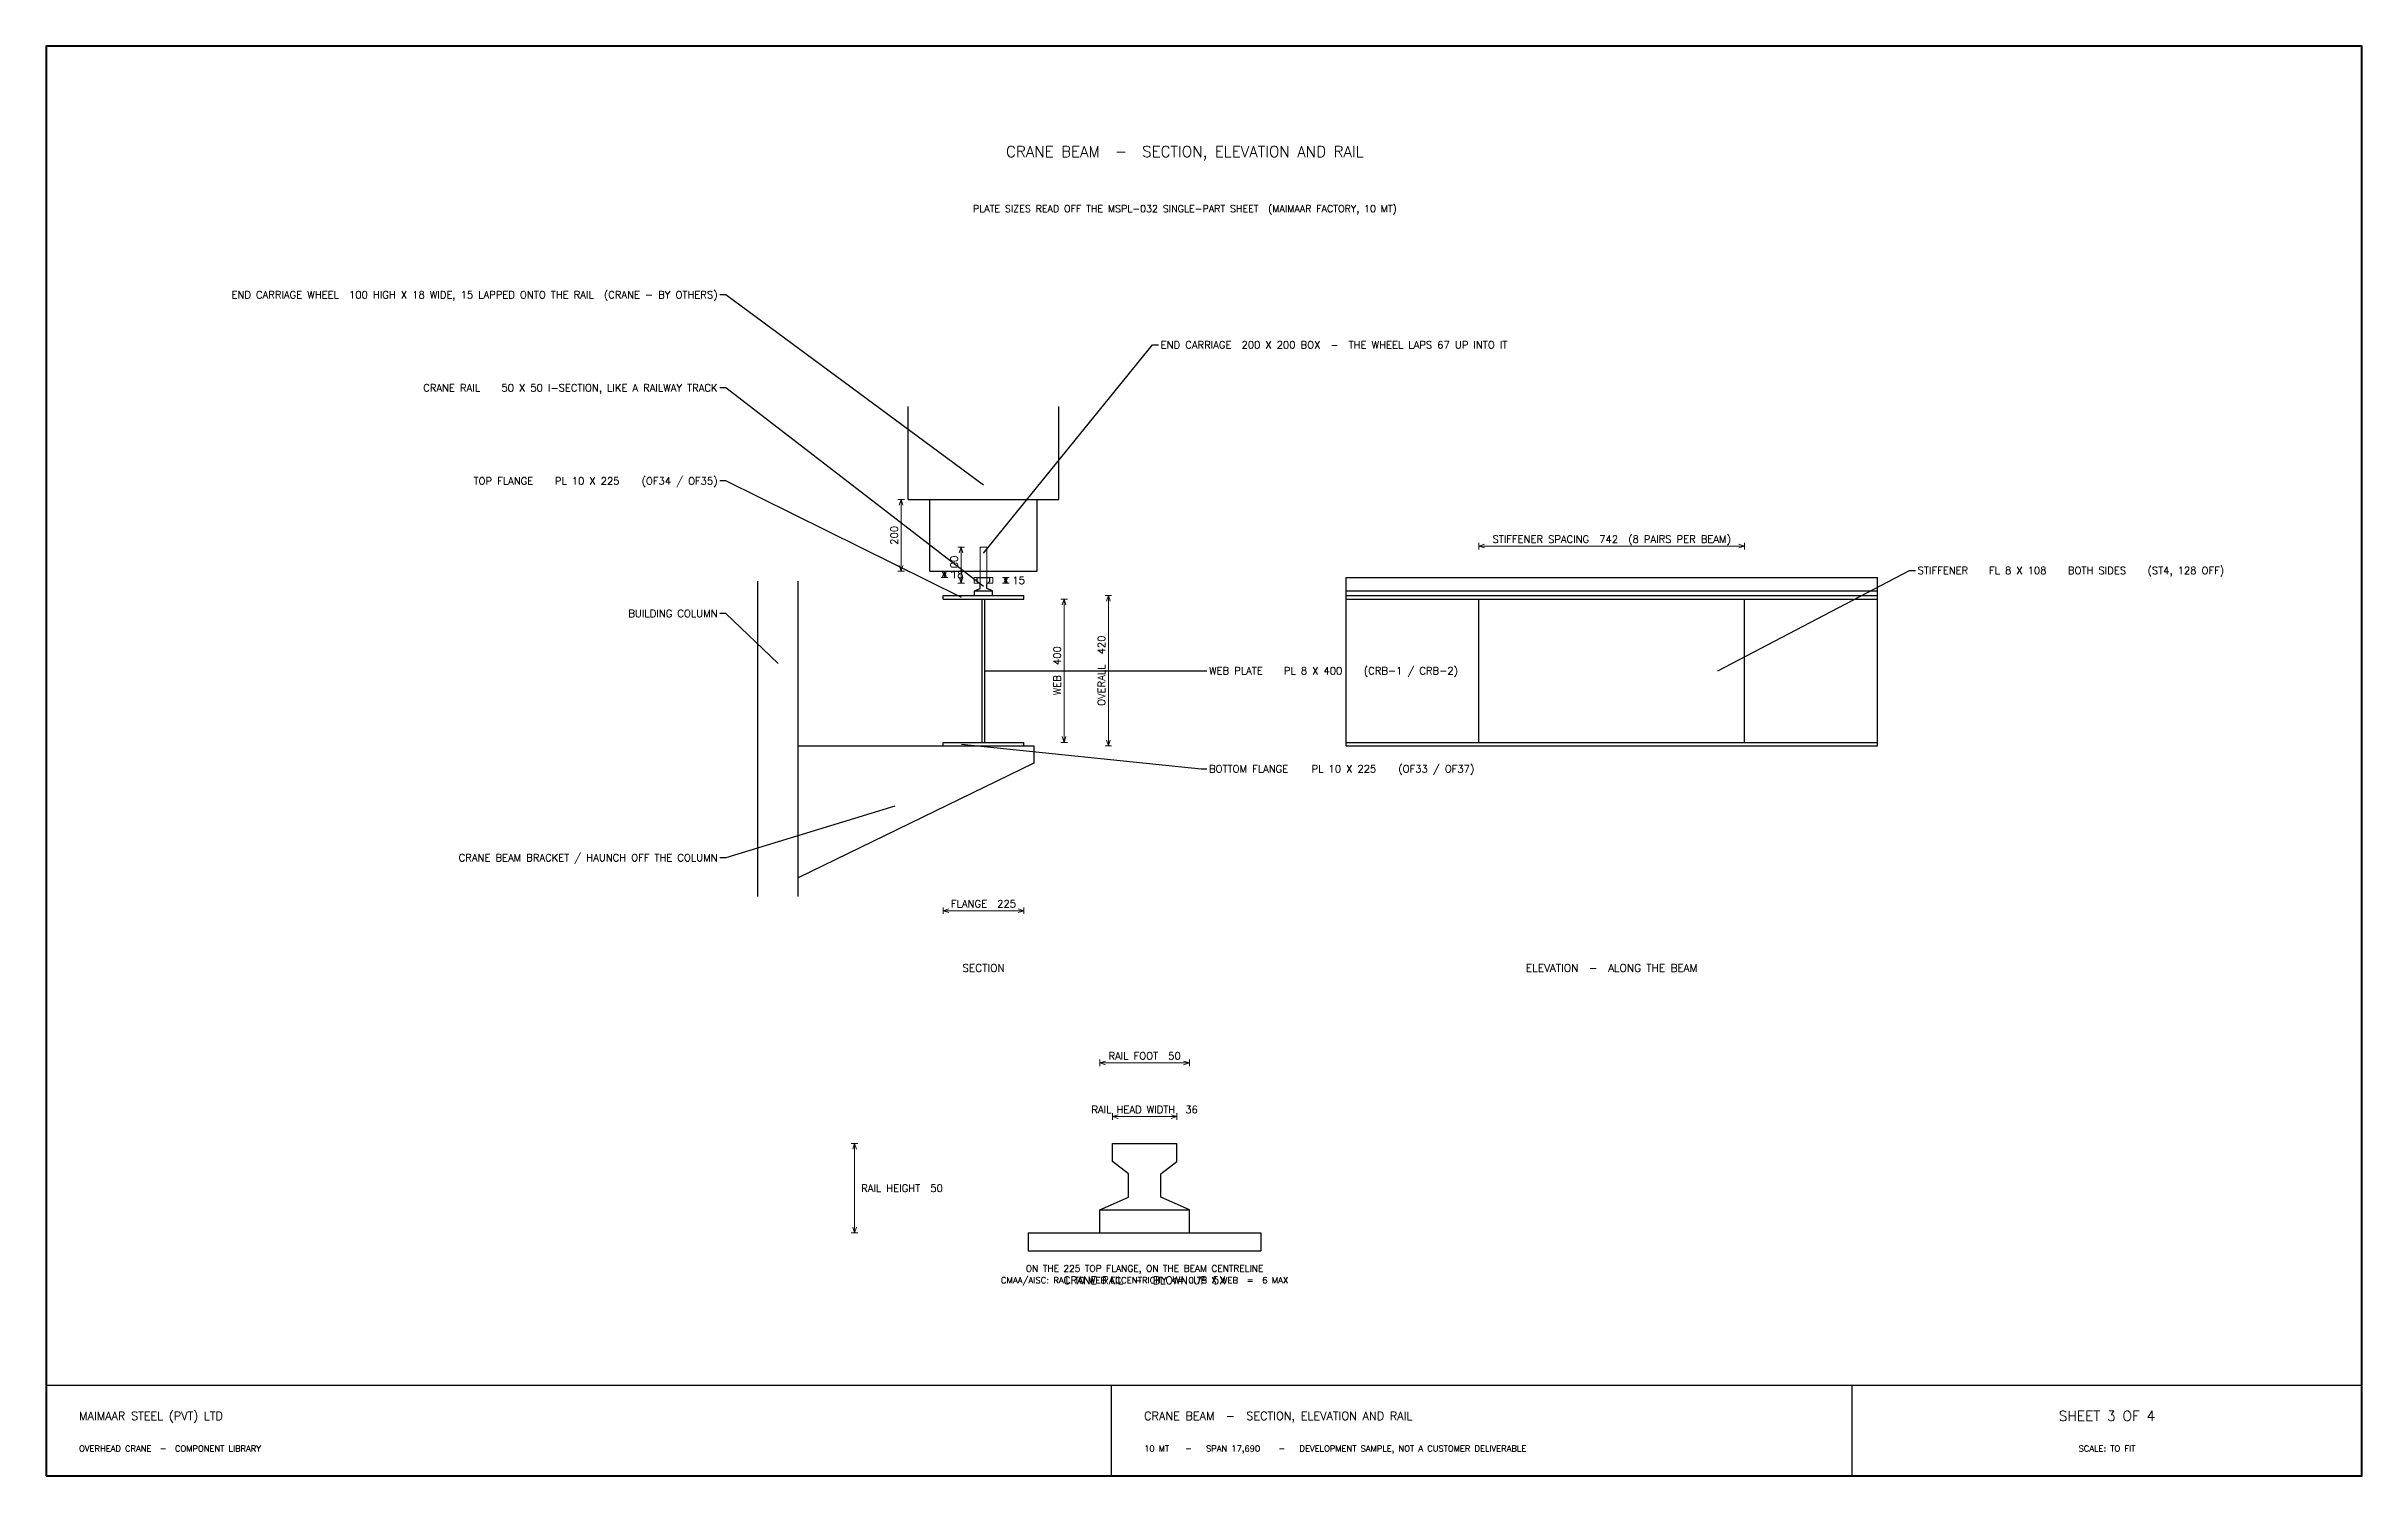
# Model space of a CAD drawing. Header units: inches. Extents: x -27058 to 54651, y -285270 to 11404.
# Drawn here: x -27058 to 54651, y -210069 to -159632 of the extents above; entities that cross this region are included whole.
import ezdxf
from ezdxf.enums import TextEntityAlignment as Align

# ---------------------------------------------------------------- set-up
doc = ezdxf.new("R2010")
doc.units = ezdxf.units.IN
doc.header["$MEASUREMENT"] = 0
doc.layers.add('COMP-CRANE-SEC', color=7, linetype='Continuous')
doc.layers.add('DIMENSIONS', color=6, linetype='Continuous', lineweight=13)
doc.styles.add('PEB-BODY', font='romand.shx')

msp = doc.modelspace()

# ---------------------------------------------------------------- texts
at = {"style": 'PEB-BODY'}
for s, height, p in [('CRANE BEAM  -  SECTION, ELEVATION AND RAIL', 388.1, (13122, -163345)), ('PLATE SIZES READ OFF THE MSPL-032 SINGLE-PART SHEET  (MAIMAAR FACTORY, 10 MT)', 245.79, (13122, -165366)), ('STIFFENER SPACING  742  (8 PAIRS PER BEAM)', 258.73, (28184, -177023)), ('FLANGE  225', 258.73, (6015, -189887)), ('SECTION', 271.7, (6015, -192154)), ('ELEVATION  -  ALONG THE BEAM', 271.67, (28184, -192154)), ('RAIL FOOT  50', 258.73, (11701, -195257)), ('RAIL HEAD WIDTH  36', 258.73, (11701, -197152)), ('CMAA/AISC: RAIL TO WEB ECCENTRICITY <= 0.75 X WEB  =  6 MAX', 219.92, (11701, -203171)), ('ON THE 225 TOP FLANGE, ON THE BEAM CENTRELINE', 232.86, (11701, -202757)), ('CRANE RAIL  -  BLOWN UP 5X', 271.67, (11701, -203171)), ('SHEET 3 OF 4', 354.35, (45663, -207960)), ('SCALE: TO FIT', 215.14, (45663, -209111))]:
    msp.add_text(s, height=height, dxfattribs=at).set_placement(p, align=Align.MIDDLE_CENTER)
for s, p in [('END CARRIAGE WHEEL  100 HIGH X 18 WIDE, 15 LAPPED ONTO THE RAIL  (CRANE - BY OTHERS)', (-3368, -168399)), ('CRANE RAIL   50 X 50 I-SECTION, LIKE A RAILWAY TRACK', (-3368, -171684)), ('TOP FLANGE   PL 10 X 225   (OF34 / OF35)', (-3368, -174970)), ('BUILDING COLUMN', (-3368, -179645)), ('CRANE BEAM BRACKET / HAUNCH OFF THE COLUMN', (-3368, -188262))]:
    msp.add_text(s, height=258.73, dxfattribs=at).set_placement(p, align=Align.MIDDLE_RIGHT)
for s, height, p in [('END CARRIAGE  200 X 200 BOX  -  THE WHEEL LAPS 67 UP INTO IT', 258.73, (12270, -170168)), ('STIFFENER   FL 8 X 108   BOTH SIDES   (ST4, 128 OFF)', 258.73, (38981, -178128)), ('18', 258.7, (4868, -178267)), ('15', 258.7, (7036, -178476)), ('WEB PLATE   PL 8 X 400   (CRB-1 / CRB-2)', 258.73, (13975, -181666)), ('BOTTOM FLANGE   PL 10 X 225   (OF33 / OF37)', 258.73, (13975, -185129)), ('RAIL HEIGHT  50', 258.73, (1699, -199925)), ('MAIMAAR STEEL (PVT) LTD', 291.07, (-25901, -207960)), ('CRANE BEAM  -  SECTION, ELEVATION AND RAIL', 291.07, (11684, -207960)), ('OVERHEAD CRANE  -  COMPONENT LIBRARY', 215.14, (-25901, -209111)), ('10 MT   -   SPAN 17,690   -   DEVELOPMENT SAMPLE, NOT A CUSTOMER DELIVERABLE', 215.14, (11684, -209111))]:
    msp.add_text(s, height=height, dxfattribs=at).set_placement(p, align=Align.MIDDLE_LEFT)
for s, height, p in [('200', 258.7, (2863, -176890)), ('100', 258.7, (4980, -177939)), ('OVERALL  420', 258.73, (10176, -181666)), ('WEB  400', 258.7, (8612, -181666))]:
    msp.add_text(s, height=height, rotation=90, dxfattribs=at).set_placement(p, align=Align.MIDDLE_CENTER)

# ---------------------------------------------------------------- linework, layer by layer
at = {"layer": 'COMP-CRANE-SEC', "lineweight": 25}
for p, q in [((-3083, -168399), (-3290, -168399)), ((6015, -175121), (-3083, -168399)), ((6015, -177522), (11985, -170168)), ((11985, -170168), (12192, -170168)), ((-3083, -171684), (-3290, -171684)), ((6015, -178697), (-3083, -171684)), ((-3083, -174970), (-3290, -174970)), ((5233, -179076), (-3083, -174970)), ((-1946, -189627), (-1946, -178508)), ((-524, -189627), (-524, -178508)), ((5699, -178849), (5901, -178760)), ((5699, -178849), (6330, -178849)), ((5699, -179013), (5699, -178849)), ((5787, -178508), (5787, -178381)), ((5787, -178381), (6242, -178381)), ((5901, -178596), (5787, -178508)), ((5901, -178760), (5901, -178596)), ((6128, -178596), (6242, -178508)), ((6128, -178760), (6128, -178596)), ((6330, -178849), (6128, -178760)), ((6242, -178508), (6242, -178381)), ((6330, -179013), (6330, -178849)), ((18808, -178381), (37560, -178381)), ((18808, -179013), (18808, -178381)), ((18808, -178849), (37560, -178849)), ((31934, -181666), (38697, -178128)), ((37560, -179013), (37560, -178381)), ((38697, -178128), (38904, -178128)), ((-3083, -179645), (-3290, -179645)), ((-1235, -181414), (-3083, -179645)), ((4593, -179013), (7436, -179013)), ((4593, -179139), (4593, -179013)), ((4593, -179139), (7436, -179139)), ((5699, -179013), (6330, -179013)), ((5964, -184194), (5964, -179139)), ((6065, -184194), (6065, -179139)), ((7436, -179139), (7436, -179013)), ((18808, -179013), (37560, -179013)), ((18808, -184320), (18808, -179013)), ((18808, -179013), (37560, -179013)), ((18808, -179139), (37560, -179139)), ((23496, -184194), (23496, -179139)), ((32872, -184194), (32872, -179139)), ((37560, -184320), (37560, -179013)), ((6065, -181666), (13691, -181666)), ((13691, -181666), (13898, -181666)), ((-524, -184320), (7791, -184320)), ((-524, -188970), (-524, -184320)), ((4593, -184194), (7436, -184194)), ((4593, -184320), (4593, -184194)), ((4593, -184320), (7436, -184320)), ((5233, -184257), (13691, -185129)), ((7436, -184320), (7436, -184194)), ((7791, -184320), (7791, -184927)), ((18808, -184194), (37560, -184194)), ((18808, -184320), (37560, -184320)), ((7791, -184927), (-524, -188970)), ((13691, -185129), (13898, -185129)), ((2887, -186443), (-3083, -188262)), ((-3083, -188262), (-3290, -188262)), ((10563, -198977), (10563, -198346)), ((10563, -198346), (12838, -198346)), ((12838, -198977), (12838, -198346)), ((11132, -199420), (10563, -198977)), ((12269, -199420), (12838, -198977)), ((11132, -200241), (11132, -199420)), ((12269, -200241), (12269, -199420)), ((10121, -200683), (11132, -200241)), ((10121, -200683), (13280, -200683)), ((10121, -201505), (10121, -200683)), ((13280, -200683), (12269, -200241)), ((13280, -201505), (13280, -200683)), ((7594, -201505), (15807, -201505)), ((7594, -201505), (7594, -202136)), ((10121, -201505), (13280, -201505)), ((15807, -201505), (15807, -202136)), ((7594, -202136), (15807, -202136)), ((-27058, -206873), (54651, -206873)), ((10528, -210069), (10528, -206873)), ((36675, -210069), (36675, -206873))]:
    msp.add_line(p, q, dxfattribs=at)
at = {"layer": 'COMP-CRANE-SEC', "lineweight": 30}
for p, q in [((3361, -175627), (3361, -172341)), ((8668, -175627), (8668, -172341)), ((3361, -175627), (8668, -175627)), ((4119, -178154), (4119, -175627)), ((4119, -175627), (7910, -175627)), ((7910, -178154), (7910, -175627)), ((4119, -178154), (7910, -178154))]:
    msp.add_line(p, q, dxfattribs=at)
at = {"layer": 'COMP-CRANE-SEC', "lineweight": 13}
for p, q in [((5901, -178571), (5901, -177307)), ((5901, -177307), (6128, -177307)), ((6128, -178571), (6128, -177307)), ((5686, -178381), (5901, -178381)), ((5686, -178381), (5686, -178571)), ((5686, -178571), (5901, -178571)), ((6343, -178381), (6128, -178381)), ((6343, -178571), (6128, -178571)), ((6343, -178381), (6343, -178571))]:
    msp.add_line(p, q, dxfattribs=at)
at = {"layer": 'COMP-CRANE-SEC', "lineweight": 50}
msp.add_lwpolyline([(-27058, -210069), (54651, -210069), (54651, -159632), (-27058, -159632)], close=True, dxfattribs=at)
at = {"layer": 'DIMENSIONS', "lineweight": 18}
for p, q in [((2992, -175627), (3225, -175627)), ((3108, -175627), (3044, -175828)), ((3108, -178154), (3108, -175627)), ((3108, -175627), (3173, -175828)), ((5110, -177307), (5343, -177307)), ((5226, -177307), (5161, -177509)), ((5226, -178571), (5226, -177307)), ((5226, -177307), (5291, -177509)), ((23496, -177386), (23496, -177153)), ((23496, -177269), (23698, -177205)), ((23496, -177269), (32872, -177269)), ((23496, -177269), (23698, -177334)), ((32872, -177269), (32670, -177205)), ((32872, -177269), (32670, -177334)), ((32872, -177386), (32872, -177153)), ((3108, -178154), (3044, -177952)), ((3108, -178154), (3173, -177952)), ((2992, -178154), (3225, -178154)), ((4518, -178154), (4751, -178154)), ((4518, -178381), (4751, -178381)), ((4635, -178154), (4570, -178356)), ((4635, -178381), (4570, -178179)), ((4635, -178381), (4635, -178154)), ((4635, -178154), (4699, -178356)), ((4635, -178381), (4699, -178179)), ((5110, -178571), (5343, -178571)), ((5226, -178571), (5161, -178369)), ((5226, -178571), (5291, -178369)), ((6687, -178381), (6919, -178381)), ((6687, -178571), (6919, -178571)), ((6803, -178571), (6738, -178369)), ((6803, -178381), (6738, -178583)), ((6803, -178571), (6868, -178369)), ((6803, -178571), (6803, -178381)), ((6803, -178381), (6868, -178583)), ((8741, -179139), (8974, -179139)), ((8858, -179139), (8793, -179341)), ((8858, -184194), (8858, -179139)), ((8858, -179139), (8922, -179341)), ((10305, -179013), (10538, -179013)), ((10421, -179013), (10357, -179215)), ((10421, -184320), (10421, -179013)), ((10421, -179013), (10486, -179215)), ((8741, -184194), (8974, -184194)), ((8858, -184194), (8793, -183992)), ((8858, -184194), (8922, -183992)), ((10305, -184320), (10538, -184320)), ((10421, -184320), (10357, -184118)), ((10421, -184320), (10486, -184118)), ((4593, -190249), (4593, -190016)), ((4593, -190132), (4795, -190068)), ((4593, -190132), (7436, -190132)), ((4593, -190132), (4795, -190197)), ((7436, -190132), (7234, -190068)), ((7436, -190132), (7234, -190197)), ((7436, -190249), (7436, -190016)), ((10121, -195619), (10121, -195386)), ((10121, -195503), (10323, -195438)), ((10121, -195503), (13280, -195503)), ((10121, -195503), (10323, -195567)), ((13280, -195503), (13078, -195438)), ((13280, -195503), (13078, -195567)), ((13280, -195619), (13280, -195386)), ((10563, -197514), (10563, -197282)), ((10563, -197398), (10765, -197333)), ((10563, -197398), (12838, -197398)), ((10563, -197398), (10765, -197463)), ((12838, -197398), (12636, -197333)), ((12838, -197398), (12636, -197463)), ((12838, -197514), (12838, -197282)), ((1349, -198346), (1582, -198346)), ((1466, -198346), (1401, -198547)), ((1466, -201505), (1466, -198346)), ((1466, -198346), (1530, -198547)), ((1349, -201505), (1582, -201505)), ((1466, -201505), (1401, -201303)), ((1466, -201505), (1530, -201303))]:
    msp.add_line(p, q, dxfattribs=at)

msp.set_redraw_order([(e.dxf.handle, doc.entitydb.next_handle()) for e in msp.query("TEXT MTEXT ATTDEF DIMENSION ARC_DIMENSION")])  # texts and dimensions are drawn at this point

doc.saveas('drawing.dxf')
